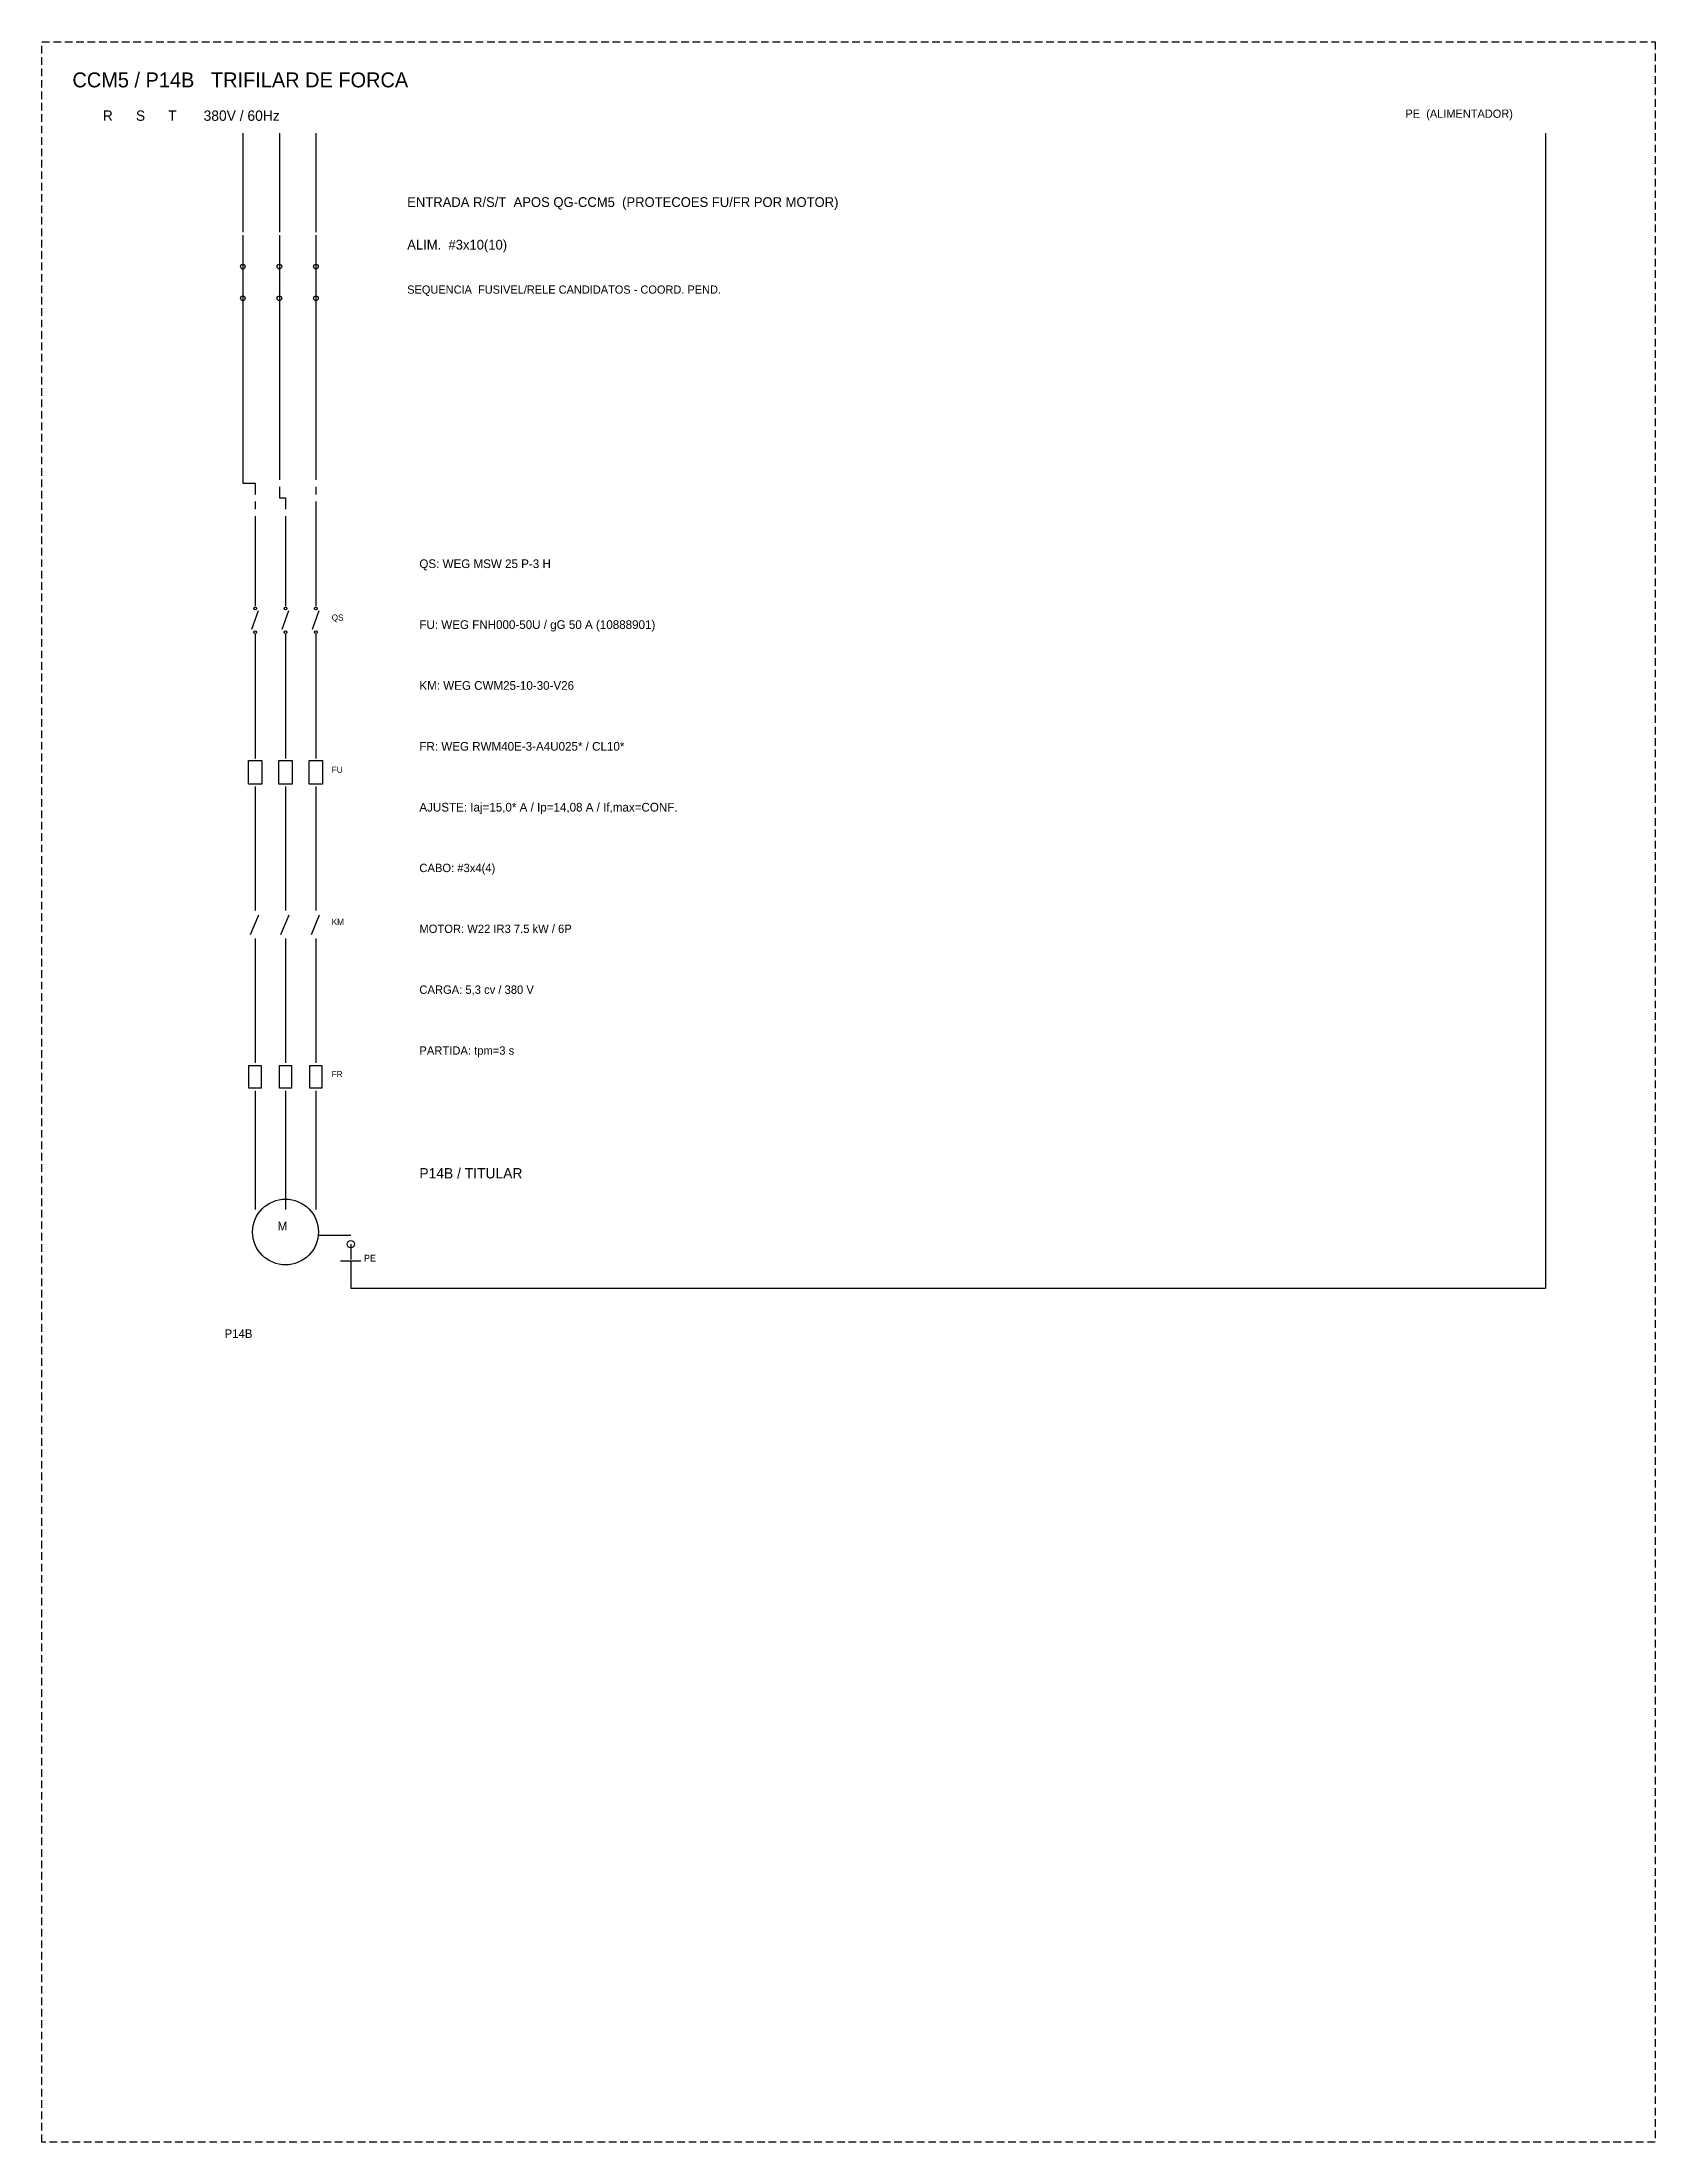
# Model space of a CAD drawing. Extents: x -646 to 641, y -554 to 322.
# Drawn here: x -154.4 to -101.4, y -469 to -400 of the extents above; entities that cross this region are included whole.
import ezdxf

# ---------------------------------------------------------------- set-up
doc = ezdxf.new("R2010")
doc.units = 0
doc.header["$MEASUREMENT"] = 0
doc.linetypes.add('HIDDEN', pattern=[0.375, 0.25, -0.125])
doc.layers.add('_ELT_UNIFILAR_PROC_TEXTO', color=1, linetype='Continuous')
doc.layers.add('ELET_TRIFILAR_TEXTO', color=4, linetype='Continuous')
doc.layers.add('ELET_TRIFILAR_DESENHO', color=5, linetype='Continuous', plot=False)

msp = doc.modelspace()

# ---------------------------------------------------------------- texts
at = {"layer": '_ELT_UNIFILAR_PROC_TEXTO', "attachment_point": 1}
for s, insert, char_height in [('P14B / TITULAR', (-142, -437), 0.34), ('P14B', (-148.4, -442.3), 0.28)]:
    msp.add_mtext(s, dxfattribs=dict(at, insert=insert, char_height=char_height))
at = {"layer": 'ELET_TRIFILAR_TEXTO', "attachment_point": 1}
for s, insert, char_height in [('CCM5 / P14B   TRIFILAR DE FORCA', (-153.4, -401), 0.49), ('R      S      T       380V / 60Hz', (-152.4, -402.25), 0.34), ('PE  (ALIMENTADOR)', (-109.6, -402.22), 0.27), ('ENTRADA R/S/T  APOS QG-CCM5  (PROTECOES FU/FR POR MOTOR)', (-142.4, -405.1), 0.32), ('ALIM.  #3x10(10)', (-142.4, -406.5), 0.32), ('SEQUENCIA  FUSIVEL/RELE CANDIDATOS - COORD. PEND.', (-142.4, -408), 0.27), ('QS: WEG MSW 25 P-3 H', (-142, -417), 0.285), ('QS', (-144.88, -418.81), 0.2), ('FU: WEG FNH000-50U / gG 50 A (10888901)', (-142, -419), 0.285), ('KM: WEG CWM25-10-30-V26', (-142, -421), 0.285), ('FR: WEG RWM40E-3-A4U025* / CL10*', (-142, -423), 0.285), ('FU', (-144.88, -423.81), 0.2), ('AJUSTE: Iaj=15,0* A / Ip=14,08 A / If,max=CONF.', (-142, -425), 0.285), ('CABO: #3x4(4)', (-142, -427), 0.275), ('KM', (-144.88, -428.81), 0.2), ('MOTOR: W22 IR3 7.5 kW / 6P', (-142, -429), 0.275), ('CARGA: 5,3 cv / 380 V', (-142, -431), 0.275), ('PARTIDA: tpm=3 s', (-142, -433), 0.275), ('FR', (-144.88, -433.81), 0.2), ('M', (-146.66, -438.76), 0.29), ('PE', (-143.82, -439.85), 0.22)]:
    msp.add_mtext(s, dxfattribs=dict(at, insert=insert, char_height=char_height))

# ---------------------------------------------------------------- linework, layer by layer
at = {"layer": 'ELET_TRIFILAR_DESENHO'}
for p, q in [((-147.8, -403), (-147.8, -406.25)), ((-146.6, -403), (-146.6, -406.25)), ((-145.4, -403), (-145.4, -406.25)), ((-105, -403), (-105, -440.95)), ((-147.8, -406.35), (-147.8, -407.29)), ((-146.6, -406.35), (-146.6, -407.29)), ((-145.4, -406.35), (-145.4, -407.29)), ((-147.8, -407.29), (-147.8, -408.51)), ((-146.6, -407.29), (-146.6, -408.51)), ((-145.4, -407.29), (-145.4, -408.51)), ((-147.8, -408.51), (-147.8, -409.45)), ((-146.6, -408.51), (-146.6, -409.45)), ((-145.4, -408.51), (-145.4, -409.45)), ((-147.8, -409.45), (-147.8, -414.5)), ((-146.6, -409.45), (-146.6, -414.385)), ((-145.4, -409.45), (-145.4, -414.385)), ((-147.8, -414.5), (-147.4, -414.5)), ((-147.4, -414.5), (-147.4, -414.865)), ((-146.6, -414.615), (-146.6, -414.98)), ((-145.4, -414.615), (-145.4, -414.865)), ((-147.4, -415.095), (-147.4, -415.345)), ((-146.6, -414.98), (-146.4, -414.98)), ((-146.4, -414.98), (-146.4, -415.345)), ((-145.4, -415.095), (-145.4, -415.46)), ((-147.4, -415.575), (-147.4, -416.4)), ((-146.4, -415.575), (-146.4, -416.4)), ((-145.4, -415.46), (-145.4, -415.46)), ((-145.4, -415.46), (-145.4, -416.4)), ((-147.4, -416.4), (-147.4, -417.68)), ((-146.4, -416.4), (-146.4, -417.68)), ((-145.4, -416.4), (-145.4, -417.68)), ((-147.4, -417.68), (-147.4, -418.54)), ((-146.4, -417.68), (-146.4, -418.54)), ((-145.4, -417.68), (-145.4, -418.54)), ((-147.51, -419.29), (-147.29, -418.68)), ((-146.51, -419.29), (-146.29, -418.68)), ((-145.51, -419.29), (-145.29, -418.68)), ((-147.4, -419.46), (-147.4, -420.32)), ((-146.4, -419.46), (-146.4, -420.32)), ((-145.4, -419.46), (-145.4, -420.32)), ((-147.4, -420.32), (-147.4, -422.68)), ((-146.4, -420.32), (-146.4, -422.68)), ((-145.4, -420.32), (-145.4, -422.68)), ((-147.4, -422.68), (-147.4, -423.54)), ((-146.4, -422.68), (-146.4, -423.54)), ((-145.4, -422.68), (-145.4, -423.54)), ((-147.4, -424.46), (-147.4, -425.32)), ((-146.4, -424.46), (-146.4, -425.32)), ((-145.4, -424.46), (-145.4, -425.32)), ((-147.4, -425.32), (-147.4, -427.68)), ((-146.4, -425.32), (-146.4, -427.68)), ((-145.4, -425.32), (-145.4, -427.68)), ((-147.4, -427.68), (-147.4, -428.54)), ((-146.4, -427.68), (-146.4, -428.54)), ((-145.4, -427.68), (-145.4, -428.54)), ((-147.55, -429.33), (-147.28, -428.68)), ((-146.55, -429.33), (-146.28, -428.68)), ((-145.55, -429.33), (-145.28, -428.68)), ((-147.4, -429.46), (-147.4, -430.32)), ((-146.4, -429.46), (-146.4, -430.32)), ((-145.4, -429.46), (-145.4, -430.32)), ((-147.4, -430.32), (-147.4, -432.68)), ((-146.4, -430.32), (-146.4, -432.68)), ((-145.4, -430.32), (-145.4, -432.68)), ((-147.4, -432.68), (-147.4, -433.54)), ((-146.4, -432.68), (-146.4, -433.54)), ((-145.4, -432.68), (-145.4, -433.54)), ((-147.4, -434.46), (-147.4, -435.32)), ((-146.4, -434.46), (-146.4, -435.32)), ((-145.4, -434.46), (-145.4, -435.32)), ((-147.4, -435.32), (-147.4, -437)), ((-146.4, -435.32), (-146.4, -437)), ((-145.4, -435.32), (-145.4, -437)), ((-147.4, -437), (-147.4, -438.36)), ((-146.4, -437), (-146.4, -438.36)), ((-145.4, -437), (-145.4, -438.36)), ((-145.32, -439.2), (-144.25, -439.2)), ((-144.25, -439.5), (-144.25, -440)), ((-144.59, -440.05), (-143.92, -440.05)), ((-144.25, -440.05), (-144.25, -440.95)), ((-144.25, -440.95), (-105, -440.95))]:
    msp.add_line(p, q, dxfattribs=at)
at = {"layer": 'ELET_TRIFILAR_DESENHO', "linetype": 'HIDDEN'}
msp.add_lwpolyline([(-154.4, -400), (-101.4, -400), (-101.4, -469), (-154.4, -469)], close=True, dxfattribs=at)
at = {"layer": 'ELET_TRIFILAR_DESENHO'}
for points in [[(-147.62, -423.61), (-147.18, -423.61), (-147.18, -424.39), (-147.62, -424.39)], [(-146.62, -423.61), (-146.18, -423.61), (-146.18, -424.39), (-146.62, -424.39)], [(-145.62, -423.61), (-145.18, -423.61), (-145.18, -424.39), (-145.62, -424.39)], [(-147.6, -433.63), (-147.2, -433.63), (-147.2, -434.37), (-147.6, -434.37)], [(-146.6, -433.63), (-146.2, -433.63), (-146.2, -434.37), (-146.6, -434.37)], [(-145.6, -433.63), (-145.2, -433.63), (-145.2, -434.37), (-145.6, -434.37)]]:
    msp.add_lwpolyline(points, close=True, dxfattribs=at)
for centre, radius in [((-147.8, -407.38), 0.075), ((-146.6, -407.38), 0.075), ((-145.4, -407.38), 0.075), ((-147.8, -408.42), 0.075), ((-146.6, -408.42), 0.075), ((-145.4, -408.42), 0.075), ((-147.4, -418.61), 0.045), ((-146.4, -418.61), 0.045), ((-145.4, -418.61), 0.045), ((-147.4, -419.39), 0.045), ((-146.4, -419.39), 0.045), ((-145.4, -419.39), 0.045), ((-146.4, -439.1), 1.08), ((-144.25, -439.5), 0.12)]:
    msp.add_circle(centre, radius, dxfattribs=at)

msp.set_redraw_order([(e.dxf.handle, doc.entitydb.next_handle()) for e in msp.query("TEXT MTEXT ATTDEF DIMENSION ARC_DIMENSION")])  # texts and dimensions are drawn at this point

doc.saveas('drawing.dxf')
